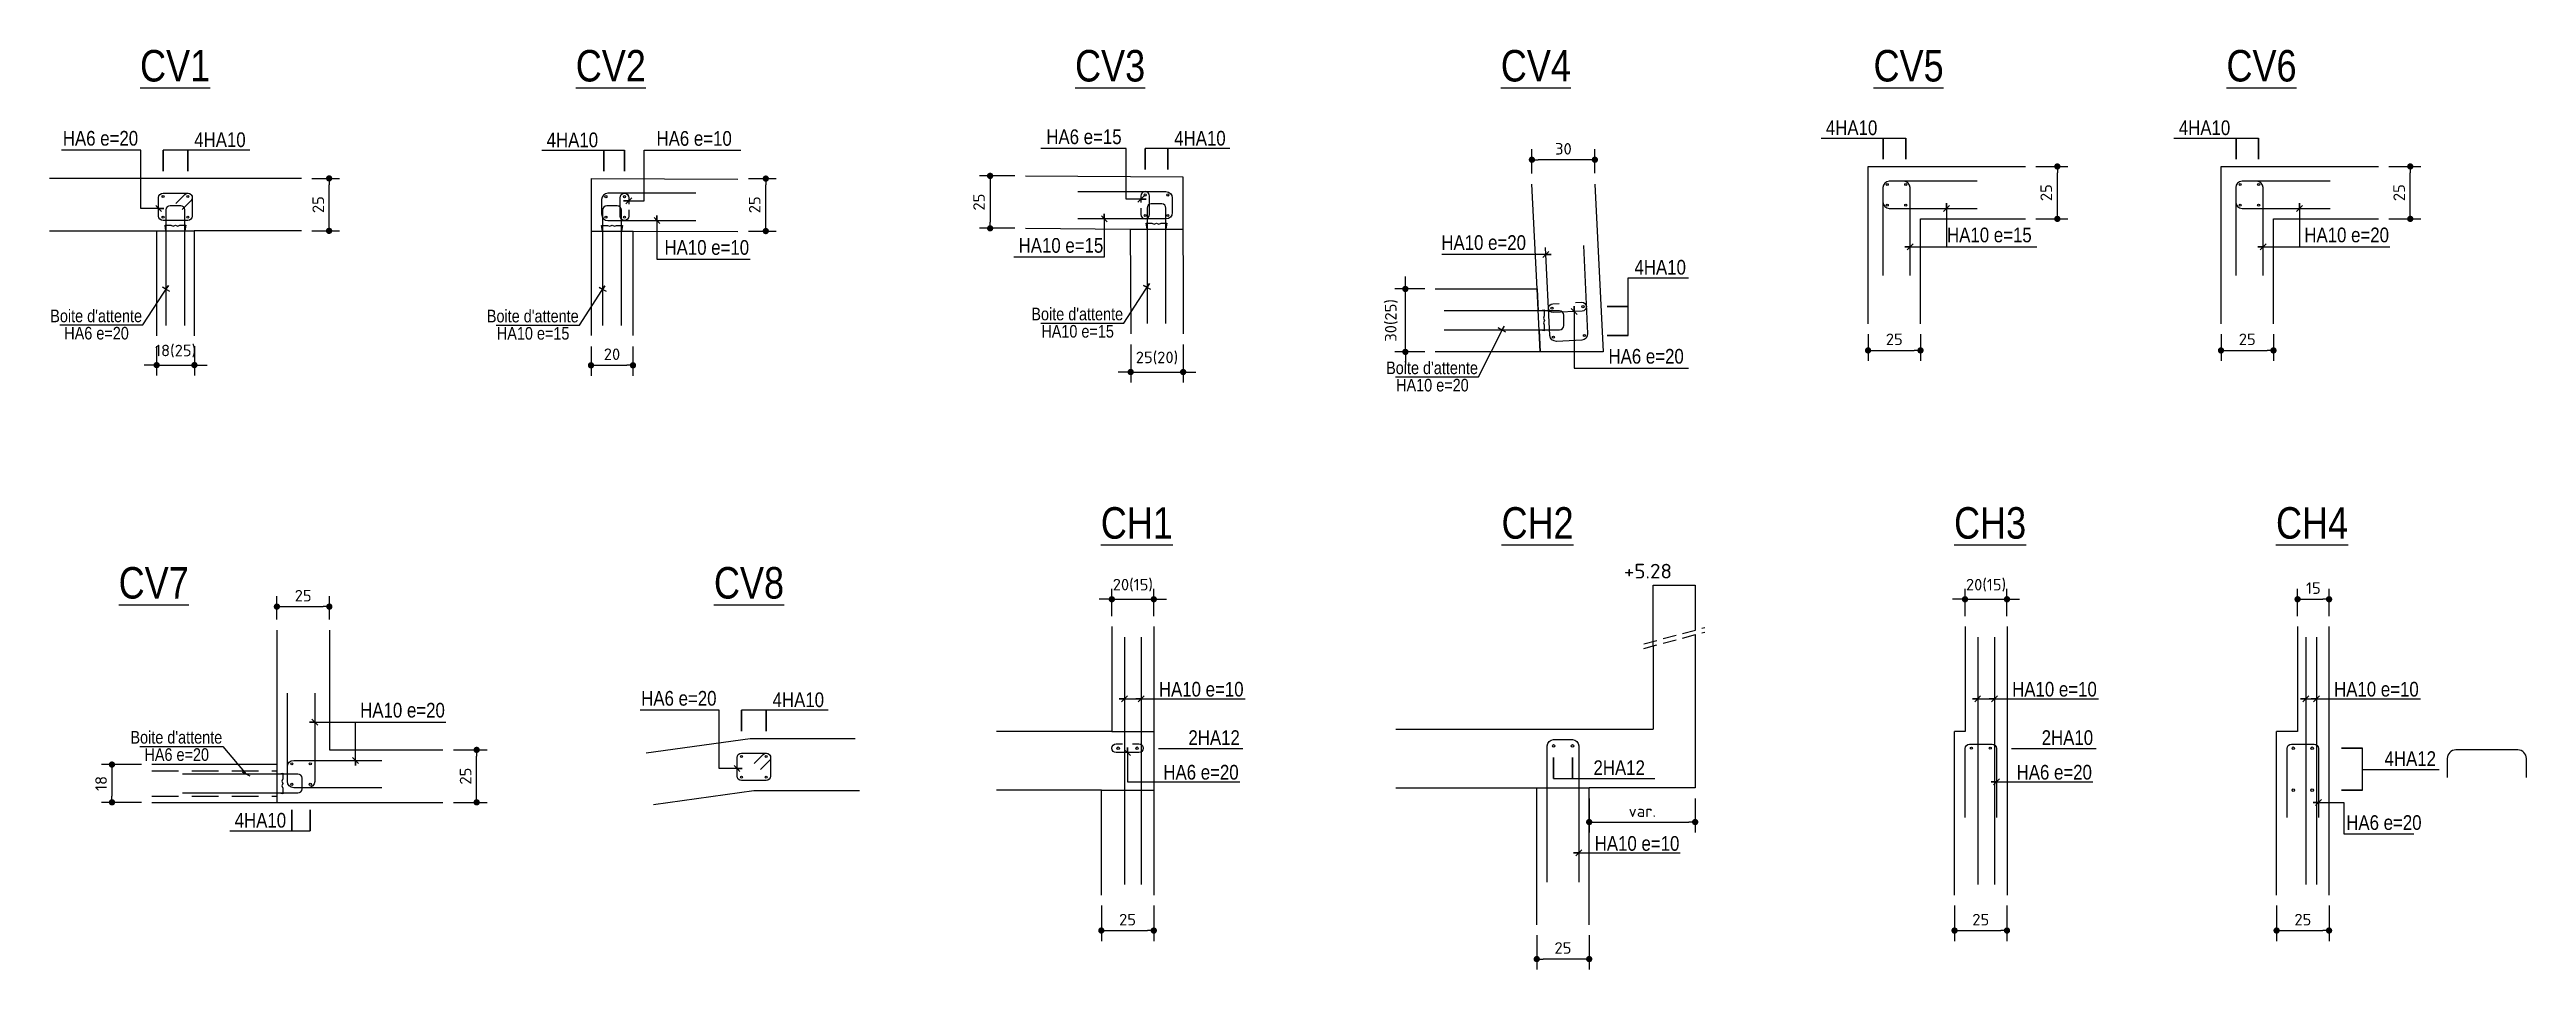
# Model space of a CAD drawing. Extents: x -10329 to 23244, y -15032 to -6928.
# Drawn here: x 5237 to 6417, y -10081 to -9643 of the extents above; entities that cross this region are included whole.
import ezdxf
from ezdxf.enums import TextEntityAlignment as Align

# ---------------------------------------------------------------- set-up
doc = ezdxf.new("R2010")
doc.units = 0
doc.linetypes.add('CACHEX2', pattern=[19.05, 12.7, -6.35])
doc.layers.get('Defpoints').update_dxf_attribs({"color": 53})
for name, color, linetype in [('0101_ARMATURES_REPERAGE_ACIERS', 140, 'Continuous'), ('ARMATURES_ACIERS_FINS', 120, 'Continuous'), ('ARMATURES_ACIERS_FORTS', 150, 'Continuous'), ('ARMATURES_REPERAGE_ACIERS', 7, 'Continuous'), ('ARMATURES_TS', 22, 'CACHEX2'), ('PYC_Cotation', 11, 'Continuous'), ('PYC_HOZ_BET_VU', 252, 'Continuous'), ('PYC_Texte général', 102, 'Continuous')]:
    doc.layers.add(name, color=color, linetype=linetype)
doc.styles.add('Cotations', font='simplex.shx')
doc.styles.add('PYC_Texte_cotations', font='romans.shx')
doc.styles.add('PYC_Texte_Normal', font='ARIALN.TTF')
doc.styles.add('PYC_Texte_Titre1', font='ARIALN.TTF', dxfattribs={"height": 30})
doc.styles.get("Standard").update_dxf_attribs({"font": 'ARIAL.TTF'})
doc.linetypes.add('RBx0.50', pattern='A,0.25,-0.025,["V",Standard,S=0.05,R=0,X=-0.025,Y=-0.05],-0.05,["V",Standard,S=0.05,R=180,X=0.025,Y=0.05],-0.025', length=0.35)
doc.dimstyles.new('PYC-COUPES-25', dxfattribs={"dimscale": 50, "dimtxt": 0.11, "dimasz": 0.06, "dimexe": 0.1, "dimexo": 0.1, "dimgap": 0.05, "dimtad": 3, "dimdec": 1, "dimrnd": 0.5, "dimzin": 9, "dimdsep": 46, "dimtxsty": 'PYC_Texte_cotations', "dimblk1": 'DOT', "dimblk2": 'DOT', "dimsah": 1, "dimcen": 0.09, "dimclrd": 256, "dimclrt": 7, "dimaunit": 2, "dimadec": 1, "dimazin": 0, "dimtfac": 1, "dimtdec": 1, "dimtix": 1, "dimtmove": 2, "dimatfit": 3, "dimldrblk": 'DOT', "dimfxl": 0.3, "dimfxlon": 1, "dimtolj": 1, "dimtzin": 0, "dimlwd": 20, "dimarcsym": 0})

msp = doc.modelspace()

# ---------------------------------------------------------------- texts
at = {"layer": 'ARMATURES_REPERAGE_ACIERS', "style": 'PYC_Texte_Normal'}
for s, height, p in [('4HA10', 7, (6095.547, -9679.856)), ('4HA10', 7, (6263.742, -9679.856)), ('HA6 e=20', 7, (5261.031, -9684.88)), ('4HA10', 7, (5317.958, -9685.571)), ('4HA10', 7, (5485.916, -9685.641)), ('HA6 e=10', 7, (5543.947, -9684.95)), ('HA6 e=15', 7, (5729.713, -9684.151)), ('4HA10', 7, (5785.005, -9684.842)), ('HA10 e=10', 7, (5549.972, -9736.913)), ('HA10 e=15', 7, (5718.751, -9735.937)), ('HA10 e=20', 7, (5920.205, -9734.584)), ('HA10 e=15', 7, (6161.214, -9730.951)), ('HA10 e=20', 7, (6331.479, -9730.951)), ('4HA10', 7, (6004.34, -9746.356)), ("Boite d'attente", 6, (5258.969, -9769.545)), ("Boite d'attente", 6, (5467.034, -9769.615)), ("Boite d'attente", 6, (5726.516, -9768.639)), ('HA10 e=15', 6, (5726.699, -9776.882)), ('HA6 e=20', 6, (5259.152, -9777.788)), ('HA10 e=15', 6, (5467.217, -9777.858)), ('HA6 e=20', 7, (5997.625, -9788.787)), ("Boite d'attente", 6, (5895.6, -9794.294)), ('HA10 e=20', 6, (5895.783, -9802.537)), ('HA6 e=20', 7, (5536.663, -9951.815)), ('4HA10', 7, (5593.59, -9952.506)), ('HA10 e=10', 7, (5785.607, -9947.467)), ('HA10 e=10', 7, (6192.237, -9947.467)), ('HA10 e=10', 7, (6345.654, -9947.467)), ('HA10 e=20', 7, (5404.969, -9957.465)), ("Boite d'attente", 6, (5297.177, -9970.392)), ('2HA12', 7, (5791.754, -9970.552)), ('2HA10', 7, (6198.383, -9970.552)), ('HA6 e=20', 6, (5297.36, -9978.635)), ('HA6 e=20', 7, (5785.501, -9987.04)), ('2HA12', 7, (5984.8, -9984.893)), ('HA6 e=20', 7, (6192.131, -9987.04)), ('4HA12', 7, (6361.801, -9980.552)), ('4HA10', 7, (5337.232, -10009.942)), ('HA6 e=20', 7, (6349.226, -10011.038)), ('HA10 e=10', 7, (5993.298, -10020.992))]:
    msp.add_text(s, height=height, dxfattribs=at).set_placement(p, align=Align.MIDDLE_CENTER)
at = {"layer": 'PYC_Texte général', "linetype": 'Continuous', "style": 'PYC_Texte_Titre1'}
for s, p in [('%%UCV1', (5296.593, -9650.302)), ('%%UCV2', (5504.239, -9650.302)), ('%%UCV3', (5742.185, -9650.302)), ('%%UCV4', (5945.095, -9650.302)), ('%%UCV5', (6122.716, -9650.302)), ('%%UCV6', (6290.912, -9650.302)), ('%%UCH1', (5754.93, -9868.216)), ('%%UCH2', (5945.894, -9868.216)), ('%%UCH3', (6161.559, -9868.216)), ('%%UCH4', (6314.977, -9868.216)), ('%%UCV7', (5286.404, -9896.764)), ('%%UCV8', (5570.087, -9896.764))]:
    msp.add_text(s, height=15, dxfattribs=at).set_placement(p, align=Align.MIDDLE_CENTER)
at = {"layer": 'PYC_Texte général', "style": 'Cotations'}
msp.add_text('+5.28', height=7, rotation=359.99968, dxfattribs=at).set_placement((5987.051, -9894.704))

# ---------------------------------------------------------------- blocks, each defined once
blk = doc.blocks.new('_Dot')
at = {"color": 0, "lineweight": -2}
blk.add_line((-0.5, 0), (-1, 0), dxfattribs=at)
at = {"color": 0, "const_width": 0.5}
blk.add_lwpolyline([(-0.25, 0, 1), (0.25, 0, 1)], format="xyb", close=True, dxfattribs=at)
blk = doc.blocks.new('*D4')
at = {"layer": 'Defpoints', "color": 0, "transparency": 16777216}
for p in [(5356.8, -9704), (5370, -9704), (5356.8, -9729)]:
    blk.add_point(p, dxfattribs=at)
at = {"layer": 'PYC_Cotation', "color": 0, "lineweight": -2, "transparency": 16777216}
for p, q in [((5361.8, -9704), (5375, -9704)), ((5361.8, -9729), (5375, -9729))]:
    blk.add_line(p, q, dxfattribs=at)
at = {"layer": 'PYC_Cotation', "linetype": 'Continuous', "lineweight": 20, "transparency": 16777216}
blk.add_line((5370, -9726), (5370, -9707), dxfattribs=at)
at = {"layer": 'PYC_Cotation', "lineweight": 20, "transparency": 16777216, "xscale": 3, "yscale": 3, "zscale": 3}
for p, rotation in [((5370, -9704), 90), ((5370, -9729), 270)]:
    blk.add_blockref('_Dot', p, dxfattribs=dict(at, rotation=rotation))
at = {"layer": 'PYC_Cotation', "color": 7, "transparency": 16777216, "insert": (5364.8, -9716.5), "char_height": 5.5, "attachment_point": 5, "rotation": 90, "style": 'PYC_Texte_cotations'}
blk.add_mtext('\\A1;25', dxfattribs=at)
blk = doc.blocks.new('*D5')
at = {"layer": 'Defpoints', "color": 0, "transparency": 16777216}
for p in [(5287.8, -9779), (5305.8, -9779), (5305.8, -9793)]:
    blk.add_point(p, dxfattribs=at)
at = {"layer": 'PYC_Cotation', "color": 0, "lineweight": -2, "transparency": 16777216}
for p, q in [((5287.8, -9784), (5287.8, -9798)), ((5305.8, -9784), (5305.8, -9798))]:
    blk.add_line(p, q, dxfattribs=at)
at = {"layer": 'PYC_Cotation', "linetype": 'Continuous', "lineweight": 20, "transparency": 16777216}
for p, q in [((5284.8, -9793), (5281.8, -9793)), ((5287.8, -9793), (5305.8, -9793)), ((5308.8, -9793), (5311.8, -9793))]:
    blk.add_line(p, q, dxfattribs=at)
at = {"layer": 'PYC_Cotation', "lineweight": 20, "transparency": 16777216, "xscale": 3, "yscale": 3, "zscale": 3}
blk.add_blockref('_Dot', (5287.8, -9793), dxfattribs=at)
at = {"layer": 'PYC_Cotation', "lineweight": 20, "transparency": 16777216, "xscale": 3, "yscale": 3, "zscale": 3, "rotation": 180}
blk.add_blockref('_Dot', (5305.8, -9793), dxfattribs=at)
at = {"layer": 'PYC_Cotation', "color": 7, "transparency": 16777216, "insert": (5296.8, -9786.3), "char_height": 5.5, "attachment_point": 5, "style": 'PYC_Texte_cotations'}
blk.add_mtext('\\A1;18(25)', dxfattribs=at)
blk = doc.blocks.new('*D6')
at = {"layer": 'Defpoints', "color": 0, "transparency": 16777216}
for p in [(5738, -10045.6), (5763, -10045.6), (5763, -10062.5)]:
    blk.add_point(p, dxfattribs=at)
at = {"layer": 'PYC_Cotation', "color": 0, "lineweight": -2, "transparency": 16777216}
for p, q in [((5738, -10050.6), (5738, -10067.5)), ((5763, -10050.6), (5763, -10067.5))]:
    blk.add_line(p, q, dxfattribs=at)
at = {"layer": 'PYC_Cotation', "linetype": 'Continuous', "lineweight": 20, "transparency": 16777216}
blk.add_line((5741, -10062.5), (5760, -10062.5), dxfattribs=at)
at = {"layer": 'PYC_Cotation', "lineweight": 20, "transparency": 16777216, "xscale": 3, "yscale": 3, "zscale": 3, "rotation": 180}
blk.add_blockref('_Dot', (5738, -10062.5), dxfattribs=at)
at = {"layer": 'PYC_Cotation', "lineweight": 20, "transparency": 16777216, "xscale": 3, "yscale": 3, "zscale": 3}
blk.add_blockref('_Dot', (5763, -10062.5), dxfattribs=at)
at = {"layer": 'PYC_Cotation', "color": 7, "transparency": 16777216, "insert": (5750.5, -10057.3), "char_height": 5.5, "attachment_point": 5, "style": 'PYC_Texte_cotations'}
blk.add_mtext('\\A1;25', dxfattribs=at)
blk = doc.blocks.new('*D7')
at = {"layer": 'Defpoints', "color": 0, "transparency": 16777216}
for p in [(5945.5, -10059.7), (5970.5, -10059.7), (5945.5, -10076.1)]:
    blk.add_point(p, dxfattribs=at)
at = {"layer": 'PYC_Cotation', "color": 0, "lineweight": -2, "transparency": 16777216}
for p, q in [((5945.5, -10064.7), (5945.5, -10081.1)), ((5970.5, -10064.7), (5970.5, -10081.1))]:
    blk.add_line(p, q, dxfattribs=at)
at = {"layer": 'PYC_Cotation', "linetype": 'Continuous', "lineweight": 20, "transparency": 16777216}
blk.add_line((5967.5, -10076.1), (5948.5, -10076.1), dxfattribs=at)
at = {"layer": 'PYC_Cotation', "lineweight": 20, "transparency": 16777216, "xscale": 3, "yscale": 3, "zscale": 3, "rotation": 180}
blk.add_blockref('_Dot', (5945.5, -10076.1), dxfattribs=at)
at = {"layer": 'PYC_Cotation', "lineweight": 20, "transparency": 16777216, "xscale": 3, "yscale": 3, "zscale": 3}
blk.add_blockref('_Dot', (5970.5, -10076.1), dxfattribs=at)
at = {"layer": 'PYC_Cotation', "color": 7, "transparency": 16777216, "insert": (5958, -10070.8), "char_height": 5.5, "attachment_point": 5, "style": 'PYC_Texte_cotations'}
blk.add_mtext('\\A1;25', dxfattribs=at)
blk = doc.blocks.new('*D8')
at = {"layer": 'Defpoints', "color": 0, "transparency": 16777216}
for p in [(5970.5, -9994.5), (6021, -9994.5), (6021, -10010.8)]:
    blk.add_point(p, dxfattribs=at)
at = {"layer": 'PYC_Cotation', "color": 0, "lineweight": -2, "transparency": 16777216}
for p, q in [((5970.5, -9999.5), (5970.5, -10015.8)), ((6021, -9999.5), (6021, -10015.8))]:
    blk.add_line(p, q, dxfattribs=at)
at = {"layer": 'PYC_Cotation', "linetype": 'Continuous', "lineweight": 20, "transparency": 16777216}
blk.add_line((5973.5, -10010.8), (6018, -10010.8), dxfattribs=at)
at = {"layer": 'PYC_Cotation', "lineweight": 20, "transparency": 16777216, "xscale": 3, "yscale": 3, "zscale": 3, "rotation": 180}
blk.add_blockref('_Dot', (5970.5, -10010.8), dxfattribs=at)
at = {"layer": 'PYC_Cotation', "lineweight": 20, "transparency": 16777216, "xscale": 3, "yscale": 3, "zscale": 3}
blk.add_blockref('_Dot', (6021, -10010.8), dxfattribs=at)
at = {"layer": 'PYC_Cotation', "color": 7, "transparency": 16777216, "insert": (5995.8, -10005.6), "char_height": 5.5, "attachment_point": 5, "style": 'PYC_Texte_cotations'}
blk.add_mtext('\\A1;var.', dxfattribs=at)
blk = doc.blocks.new('*D9')
at = {"layer": 'Defpoints', "color": 0, "transparency": 16777216}
for p in [(5564.8, -9704.1), (5578.1, -9704.1), (5564.8, -9729.1)]:
    blk.add_point(p, dxfattribs=at)
at = {"layer": 'PYC_Cotation', "color": 0, "lineweight": -2, "transparency": 16777216}
for p, q in [((5569.8, -9704.1), (5583.1, -9704.1)), ((5569.8, -9729.1), (5583.1, -9729.1))]:
    blk.add_line(p, q, dxfattribs=at)
at = {"layer": 'PYC_Cotation', "linetype": 'Continuous', "lineweight": 20, "transparency": 16777216}
blk.add_line((5578.1, -9726.1), (5578.1, -9707.1), dxfattribs=at)
at = {"layer": 'PYC_Cotation', "lineweight": 20, "transparency": 16777216, "xscale": 3, "yscale": 3, "zscale": 3}
for p, rotation in [((5578.1, -9704.1), 90), ((5578.1, -9729.1), 270)]:
    blk.add_blockref('_Dot', p, dxfattribs=dict(at, rotation=rotation))
at = {"layer": 'PYC_Cotation', "color": 7, "transparency": 16777216, "insert": (5572.8, -9716.6), "char_height": 5.5, "attachment_point": 5, "rotation": 90, "style": 'PYC_Texte_cotations'}
blk.add_mtext('\\A1;25', dxfattribs=at)
blk = doc.blocks.new('*D10')
at = {"layer": 'Defpoints', "color": 0, "transparency": 16777216}
for p in [(5494.8, -9779.1), (5514.8, -9779.1), (5514.8, -9793.1)]:
    blk.add_point(p, dxfattribs=at)
at = {"layer": 'PYC_Cotation', "color": 0, "lineweight": -2, "transparency": 16777216}
for p, q in [((5494.8, -9784.1), (5494.8, -9798.1)), ((5514.8, -9784.1), (5514.8, -9798.1))]:
    blk.add_line(p, q, dxfattribs=at)
at = {"layer": 'PYC_Cotation', "linetype": 'Continuous', "lineweight": 20, "transparency": 16777216}
blk.add_line((5497.8, -9793.1), (5511.8, -9793.1), dxfattribs=at)
at = {"layer": 'PYC_Cotation', "lineweight": 20, "transparency": 16777216, "xscale": 3, "yscale": 3, "zscale": 3, "rotation": 180}
blk.add_blockref('_Dot', (5494.8, -9793.1), dxfattribs=at)
at = {"layer": 'PYC_Cotation', "lineweight": 20, "transparency": 16777216, "xscale": 3, "yscale": 3, "zscale": 3}
blk.add_blockref('_Dot', (5514.8, -9793.1), dxfattribs=at)
at = {"layer": 'PYC_Cotation', "color": 7, "transparency": 16777216, "insert": (5504.8, -9787.8), "char_height": 5.5, "attachment_point": 5, "style": 'PYC_Texte_cotations'}
blk.add_mtext('\\A1;20', dxfattribs=at)
blk = doc.blocks.new('*D11')
at = {"layer": 'Defpoints', "color": 0, "transparency": 16777216}
for p in [(5752, -9778.2), (5777, -9778.2), (5777, -9796.3)]:
    blk.add_point(p, dxfattribs=at)
at = {"layer": 'PYC_Cotation', "color": 0, "lineweight": -2, "transparency": 16777216}
for p, q in [((5752, -9783.2), (5752, -9801.3)), ((5777, -9783.2), (5777, -9801.3))]:
    blk.add_line(p, q, dxfattribs=at)
at = {"layer": 'PYC_Cotation', "linetype": 'Continuous', "lineweight": 20, "transparency": 16777216}
for p, q in [((5749, -9796.3), (5746, -9796.3)), ((5752, -9796.3), (5777, -9796.3)), ((5780, -9796.3), (5783, -9796.3))]:
    blk.add_line(p, q, dxfattribs=at)
at = {"layer": 'PYC_Cotation', "lineweight": 20, "transparency": 16777216, "xscale": 3, "yscale": 3, "zscale": 3}
blk.add_blockref('_Dot', (5752, -9796.3), dxfattribs=at)
at = {"layer": 'PYC_Cotation', "lineweight": 20, "transparency": 16777216, "xscale": 3, "yscale": 3, "zscale": 3, "rotation": 180}
blk.add_blockref('_Dot', (5777, -9796.3), dxfattribs=at)
at = {"layer": 'PYC_Cotation', "color": 7, "transparency": 16777216, "insert": (5764.5, -9789.6), "char_height": 5.5, "attachment_point": 5, "style": 'PYC_Texte_cotations'}
blk.add_mtext('\\A1;25(20)', dxfattribs=at)
blk = doc.blocks.new('*D12')
at = {"layer": 'Defpoints', "color": 0, "transparency": 16777216}
for p in [(5701.8, -9702.8), (5685, -9727.8), (5701.8, -9727.8)]:
    blk.add_point(p, dxfattribs=at)
at = {"layer": 'PYC_Cotation', "color": 0, "lineweight": -2, "transparency": 16777216}
for p, q in [((5696.8, -9702.8), (5680, -9702.8)), ((5696.8, -9727.8), (5680, -9727.8))]:
    blk.add_line(p, q, dxfattribs=at)
at = {"layer": 'PYC_Cotation', "linetype": 'Continuous', "lineweight": 20, "transparency": 16777216}
blk.add_line((5685, -9705.8), (5685, -9724.8), dxfattribs=at)
at = {"layer": 'PYC_Cotation', "lineweight": 20, "transparency": 16777216, "xscale": 3, "yscale": 3, "zscale": 3}
for p, rotation in [((5685, -9702.8), 90), ((5685, -9727.8), 270)]:
    blk.add_blockref('_Dot', p, dxfattribs=dict(at, rotation=rotation))
at = {"layer": 'PYC_Cotation', "color": 7, "transparency": 16777216, "insert": (5679.7, -9715.3), "char_height": 5.5, "attachment_point": 5, "rotation": 90, "style": 'PYC_Texte_cotations'}
blk.add_mtext('\\A1;25', dxfattribs=at)
blk = doc.blocks.new('*D13')
at = {"layer": 'Defpoints', "color": 0, "transparency": 16777216}
for p in [(6103.4, -9773.3), (6128.4, -9773.3), (6128.4, -9786)]:
    blk.add_point(p, dxfattribs=at)
at = {"layer": 'PYC_Cotation', "color": 0, "lineweight": -2, "transparency": 16777216}
for p, q in [((6103.4, -9778.3), (6103.4, -9791)), ((6128.4, -9778.3), (6128.4, -9791))]:
    blk.add_line(p, q, dxfattribs=at)
at = {"layer": 'PYC_Cotation', "linetype": 'Continuous', "lineweight": 20, "transparency": 16777216}
blk.add_line((6106.4, -9786), (6125.4, -9786), dxfattribs=at)
at = {"layer": 'PYC_Cotation', "lineweight": 20, "transparency": 16777216, "xscale": 3, "yscale": 3, "zscale": 3, "rotation": 180}
blk.add_blockref('_Dot', (6103.4, -9786), dxfattribs=at)
at = {"layer": 'PYC_Cotation', "lineweight": 20, "transparency": 16777216, "xscale": 3, "yscale": 3, "zscale": 3}
blk.add_blockref('_Dot', (6128.4, -9786), dxfattribs=at)
at = {"layer": 'PYC_Cotation', "color": 7, "transparency": 16777216, "insert": (6115.9, -9780.7), "char_height": 5.5, "attachment_point": 5, "style": 'PYC_Texte_cotations'}
blk.add_mtext('\\A1;25', dxfattribs=at)
blk = doc.blocks.new('*D14')
at = {"layer": 'Defpoints', "color": 0, "transparency": 16777216}
for p in [(6178.4, -9698.3), (6193.6, -9698.3), (6178.4, -9723.3)]:
    blk.add_point(p, dxfattribs=at)
at = {"layer": 'PYC_Cotation', "color": 0, "lineweight": -2, "transparency": 16777216}
for p, q in [((6183.4, -9698.3), (6198.6, -9698.3)), ((6183.4, -9723.3), (6198.6, -9723.3))]:
    blk.add_line(p, q, dxfattribs=at)
at = {"layer": 'PYC_Cotation', "linetype": 'Continuous', "lineweight": 20, "transparency": 16777216}
blk.add_line((6193.6, -9720.3), (6193.6, -9701.3), dxfattribs=at)
at = {"layer": 'PYC_Cotation', "lineweight": 20, "transparency": 16777216, "xscale": 3, "yscale": 3, "zscale": 3}
for p, rotation in [((6193.6, -9698.3), 90), ((6193.6, -9723.3), 270)]:
    blk.add_blockref('_Dot', p, dxfattribs=dict(at, rotation=rotation))
at = {"layer": 'PYC_Cotation', "color": 7, "transparency": 16777216, "insert": (6188.3, -9710.8), "char_height": 5.5, "attachment_point": 5, "rotation": 90, "style": 'PYC_Texte_cotations'}
blk.add_mtext('\\A1;25', dxfattribs=at)
blk = doc.blocks.new('*D15')
at = {"layer": 'Defpoints', "color": 0, "transparency": 16777216}
for p in [(5882.9, -9756.7), (5897.1, -9756.7), (5897.1, -9786.7)]:
    blk.add_point(p, dxfattribs=at)
at = {"layer": 'PYC_Cotation', "color": 0, "lineweight": -2, "transparency": 16777216}
for p, q in [((5892.1, -9756.7), (5877.9, -9756.7)), ((5892.1, -9786.7), (5877.9, -9786.7))]:
    blk.add_line(p, q, dxfattribs=at)
at = {"layer": 'PYC_Cotation', "linetype": 'Continuous', "lineweight": 20, "transparency": 16777216}
for p, q in [((5882.9, -9753.7), (5882.9, -9750.7)), ((5882.9, -9786.7), (5882.9, -9756.7)), ((5882.9, -9789.7), (5882.9, -9792.7))]:
    blk.add_line(p, q, dxfattribs=at)
at = {"layer": 'PYC_Cotation', "lineweight": 20, "transparency": 16777216, "xscale": 3, "yscale": 3, "zscale": 3}
for p, rotation in [((5882.9, -9756.7), 270), ((5882.9, -9786.7), 90)]:
    blk.add_blockref('_Dot', p, dxfattribs=dict(at, rotation=rotation))
at = {"layer": 'PYC_Cotation', "color": 7, "transparency": 16777216, "insert": (5876.2, -9771.7), "char_height": 5.5, "attachment_point": 5, "rotation": 90, "style": 'PYC_Texte_cotations'}
blk.add_mtext('\\A1;30(25)', dxfattribs=at)
blk = doc.blocks.new('*D16')
at = {"layer": 'Defpoints', "color": 0, "transparency": 16777216}
for p in [(5943.2, -9695.1), (5943.2, -9706.7), (5973.2, -9706.5)]:
    blk.add_point(p, dxfattribs=at)
at = {"layer": 'PYC_Cotation', "color": 0, "lineweight": -2, "transparency": 16777216}
for p, q in [((5943.2, -9701.7), (5943.2, -9690.1)), ((5973.2, -9701.5), (5973.2, -9690.1))]:
    blk.add_line(p, q, dxfattribs=at)
at = {"layer": 'PYC_Cotation', "linetype": 'Continuous', "lineweight": 20, "transparency": 16777216}
blk.add_line((5970.2, -9695.1), (5946.2, -9695.1), dxfattribs=at)
at = {"layer": 'PYC_Cotation', "lineweight": 20, "transparency": 16777216, "xscale": 3, "yscale": 3, "zscale": 3, "rotation": 180}
blk.add_blockref('_Dot', (5943.2, -9695.1), dxfattribs=at)
at = {"layer": 'PYC_Cotation', "lineweight": 20, "transparency": 16777216, "xscale": 3, "yscale": 3, "zscale": 3}
blk.add_blockref('_Dot', (5973.2, -9695.1), dxfattribs=at)
at = {"layer": 'PYC_Cotation', "color": 7, "transparency": 16777216, "insert": (5958.2, -9689.9), "char_height": 5.5, "attachment_point": 5, "style": 'PYC_Texte_cotations'}
blk.add_mtext('\\A1;30', dxfattribs=at)
blk = doc.blocks.new('*D17')
at = {"layer": 'Defpoints', "color": 0, "transparency": 16777216}
for p in [(6271.6, -9773.3), (6296.6, -9773.3), (6296.6, -9786)]:
    blk.add_point(p, dxfattribs=at)
at = {"layer": 'PYC_Cotation', "color": 0, "lineweight": -2, "transparency": 16777216}
for p, q in [((6271.6, -9778.3), (6271.6, -9791)), ((6296.6, -9778.3), (6296.6, -9791))]:
    blk.add_line(p, q, dxfattribs=at)
at = {"layer": 'PYC_Cotation', "linetype": 'Continuous', "lineweight": 20, "transparency": 16777216}
blk.add_line((6274.6, -9786), (6293.6, -9786), dxfattribs=at)
at = {"layer": 'PYC_Cotation', "lineweight": 20, "transparency": 16777216, "xscale": 3, "yscale": 3, "zscale": 3, "rotation": 180}
blk.add_blockref('_Dot', (6271.6, -9786), dxfattribs=at)
at = {"layer": 'PYC_Cotation', "lineweight": 20, "transparency": 16777216, "xscale": 3, "yscale": 3, "zscale": 3}
blk.add_blockref('_Dot', (6296.6, -9786), dxfattribs=at)
at = {"layer": 'PYC_Cotation', "color": 7, "transparency": 16777216, "insert": (6284.1, -9780.7), "char_height": 5.5, "attachment_point": 5, "style": 'PYC_Texte_cotations'}
blk.add_mtext('\\A1;25', dxfattribs=at)
blk = doc.blocks.new('*D18')
at = {"layer": 'Defpoints', "color": 0, "transparency": 16777216}
for p in [(6346.6, -9698.3), (6361.8, -9698.3), (6346.6, -9723.3)]:
    blk.add_point(p, dxfattribs=at)
at = {"layer": 'PYC_Cotation', "color": 0, "lineweight": -2, "transparency": 16777216}
for p, q in [((6351.6, -9698.3), (6366.8, -9698.3)), ((6351.6, -9723.3), (6366.8, -9723.3))]:
    blk.add_line(p, q, dxfattribs=at)
at = {"layer": 'PYC_Cotation', "linetype": 'Continuous', "lineweight": 20, "transparency": 16777216}
blk.add_line((6361.8, -9720.3), (6361.8, -9701.3), dxfattribs=at)
at = {"layer": 'PYC_Cotation', "lineweight": 20, "transparency": 16777216, "xscale": 3, "yscale": 3, "zscale": 3}
for p, rotation in [((6361.8, -9698.3), 90), ((6361.8, -9723.3), 270)]:
    blk.add_blockref('_Dot', p, dxfattribs=dict(at, rotation=rotation))
at = {"layer": 'PYC_Cotation', "color": 7, "transparency": 16777216, "insert": (6356.5, -9710.8), "char_height": 5.5, "attachment_point": 5, "rotation": 90, "style": 'PYC_Texte_cotations'}
blk.add_mtext('\\A1;25', dxfattribs=at)
blk = doc.blocks.new('*D19')
at = {"layer": 'Defpoints', "color": 0, "transparency": 16777216}
for p in [(5285.5, -9983.4), (5266.5, -10001.4), (5285.5, -10001.4)]:
    blk.add_point(p, dxfattribs=at)
at = {"layer": 'PYC_Cotation', "color": 0, "lineweight": -2, "transparency": 16777216}
for p, q in [((5280.5, -9983.4), (5261.5, -9983.4)), ((5280.5, -10001.4), (5261.5, -10001.4))]:
    blk.add_line(p, q, dxfattribs=at)
at = {"layer": 'PYC_Cotation', "linetype": 'Continuous', "lineweight": 20, "transparency": 16777216}
blk.add_line((5266.5, -9986.4), (5266.5, -9998.4), dxfattribs=at)
at = {"layer": 'PYC_Cotation', "lineweight": 20, "transparency": 16777216, "xscale": 3, "yscale": 3, "zscale": 3}
for p, rotation in [((5266.5, -9983.4), 90), ((5266.5, -10001.4), 270)]:
    blk.add_blockref('_Dot', p, dxfattribs=dict(at, rotation=rotation))
at = {"layer": 'PYC_Cotation', "color": 7, "transparency": 16777216, "insert": (5261.3, -9992.4), "char_height": 5.5, "attachment_point": 5, "rotation": 90, "style": 'PYC_Texte_cotations'}
blk.add_mtext('\\A1;18', dxfattribs=at)
blk = doc.blocks.new('*D20')
at = {"layer": 'Defpoints', "color": 0, "transparency": 16777216}
for p in [(5424.2, -9976.4), (5440.3, -9976.4), (5424.2, -10001.4)]:
    blk.add_point(p, dxfattribs=at)
at = {"layer": 'PYC_Cotation', "color": 0, "lineweight": -2, "transparency": 16777216}
for p, q in [((5429.2, -9976.4), (5445.3, -9976.4)), ((5429.2, -10001.4), (5445.3, -10001.4))]:
    blk.add_line(p, q, dxfattribs=at)
at = {"layer": 'PYC_Cotation', "linetype": 'Continuous', "lineweight": 20, "transparency": 16777216}
blk.add_line((5440.3, -9998.4), (5440.3, -9979.4), dxfattribs=at)
at = {"layer": 'PYC_Cotation', "lineweight": 20, "transparency": 16777216, "xscale": 3, "yscale": 3, "zscale": 3}
for p, rotation in [((5440.3, -9976.4), 90), ((5440.3, -10001.4), 270)]:
    blk.add_blockref('_Dot', p, dxfattribs=dict(at, rotation=rotation))
at = {"layer": 'PYC_Cotation', "color": 7, "transparency": 16777216, "insert": (5435, -9988.9), "char_height": 5.5, "attachment_point": 5, "rotation": 90, "style": 'PYC_Texte_cotations'}
blk.add_mtext('\\A1;25', dxfattribs=at)
blk = doc.blocks.new('*D21')
at = {"layer": 'Defpoints', "color": 0, "transparency": 16777216}
for p in [(5370.1, -9908.1), (5345.1, -9919.3), (5370.1, -9919.3)]:
    blk.add_point(p, dxfattribs=at)
at = {"layer": 'PYC_Cotation', "color": 0, "lineweight": -2, "transparency": 16777216}
for p, q in [((5345.1, -9914.3), (5345.1, -9903.1)), ((5370.1, -9914.3), (5370.1, -9903.1))]:
    blk.add_line(p, q, dxfattribs=at)
at = {"layer": 'PYC_Cotation', "linetype": 'Continuous', "lineweight": 20, "transparency": 16777216}
blk.add_line((5348.1, -9908.1), (5367.1, -9908.1), dxfattribs=at)
at = {"layer": 'PYC_Cotation', "lineweight": 20, "transparency": 16777216, "xscale": 3, "yscale": 3, "zscale": 3, "rotation": 180}
blk.add_blockref('_Dot', (5345.1, -9908.1), dxfattribs=at)
at = {"layer": 'PYC_Cotation', "lineweight": 20, "transparency": 16777216, "xscale": 3, "yscale": 3, "zscale": 3}
blk.add_blockref('_Dot', (5370.1, -9908.1), dxfattribs=at)
at = {"layer": 'PYC_Cotation', "color": 7, "transparency": 16777216, "insert": (5357.6, -9902.9), "char_height": 5.5, "attachment_point": 5, "style": 'PYC_Texte_cotations'}
blk.add_mtext('\\A1;25', dxfattribs=at)
blk = doc.blocks.new('*D22')
at = {"layer": 'Defpoints', "color": 0, "transparency": 16777216}
for p in [(5763, -9904.6), (5743, -9917.6), (5763, -9917.6)]:
    blk.add_point(p, dxfattribs=at)
at = {"layer": 'PYC_Cotation', "color": 0, "lineweight": -2, "transparency": 16777216}
for p, q in [((5743, -9912.6), (5743, -9899.6)), ((5763, -9912.6), (5763, -9899.6))]:
    blk.add_line(p, q, dxfattribs=at)
at = {"layer": 'PYC_Cotation', "linetype": 'Continuous', "lineweight": 20, "transparency": 16777216}
for p, q in [((5740, -9904.6), (5737, -9904.6)), ((5743, -9904.6), (5763, -9904.6)), ((5766, -9904.6), (5769, -9904.6))]:
    blk.add_line(p, q, dxfattribs=at)
at = {"layer": 'PYC_Cotation', "lineweight": 20, "transparency": 16777216, "xscale": 3, "yscale": 3, "zscale": 3}
blk.add_blockref('_Dot', (5743, -9904.6), dxfattribs=at)
at = {"layer": 'PYC_Cotation', "lineweight": 20, "transparency": 16777216, "xscale": 3, "yscale": 3, "zscale": 3, "rotation": 180}
blk.add_blockref('_Dot', (5763, -9904.6), dxfattribs=at)
at = {"layer": 'PYC_Cotation', "color": 7, "transparency": 16777216, "insert": (5753, -9897.9), "char_height": 5.5, "attachment_point": 5, "style": 'PYC_Texte_cotations'}
blk.add_mtext('\\A1;20(15)', dxfattribs=at)
blk = doc.blocks.new('*D23')
at = {"layer": 'Defpoints', "color": 0, "transparency": 16777216}
for p in [(6144.6, -10045.6), (6169.6, -10045.6), (6169.6, -10062.5)]:
    blk.add_point(p, dxfattribs=at)
at = {"layer": 'PYC_Cotation', "color": 0, "lineweight": -2, "transparency": 16777216}
for p, q in [((6144.6, -10050.6), (6144.6, -10067.5)), ((6169.6, -10050.6), (6169.6, -10067.5))]:
    blk.add_line(p, q, dxfattribs=at)
at = {"layer": 'PYC_Cotation', "linetype": 'Continuous', "lineweight": 20, "transparency": 16777216}
blk.add_line((6147.6, -10062.5), (6166.6, -10062.5), dxfattribs=at)
at = {"layer": 'PYC_Cotation', "lineweight": 20, "transparency": 16777216, "xscale": 3, "yscale": 3, "zscale": 3, "rotation": 180}
blk.add_blockref('_Dot', (6144.6, -10062.5), dxfattribs=at)
at = {"layer": 'PYC_Cotation', "lineweight": 20, "transparency": 16777216, "xscale": 3, "yscale": 3, "zscale": 3}
blk.add_blockref('_Dot', (6169.6, -10062.5), dxfattribs=at)
at = {"layer": 'PYC_Cotation', "color": 7, "transparency": 16777216, "insert": (6157.1, -10057.3), "char_height": 5.5, "attachment_point": 5, "style": 'PYC_Texte_cotations'}
blk.add_mtext('\\A1;25', dxfattribs=at)
blk = doc.blocks.new('*D24')
at = {"layer": 'Defpoints', "color": 0, "transparency": 16777216}
for p in [(6169.6, -9904.6), (6149.6, -9917.6), (6169.6, -9917.6)]:
    blk.add_point(p, dxfattribs=at)
at = {"layer": 'PYC_Cotation', "color": 0, "lineweight": -2, "transparency": 16777216}
for p, q in [((6149.6, -9912.6), (6149.6, -9899.6)), ((6169.6, -9912.6), (6169.6, -9899.6))]:
    blk.add_line(p, q, dxfattribs=at)
at = {"layer": 'PYC_Cotation', "linetype": 'Continuous', "lineweight": 20, "transparency": 16777216}
for p, q in [((6146.6, -9904.6), (6143.6, -9904.6)), ((6149.6, -9904.6), (6169.6, -9904.6)), ((6172.6, -9904.6), (6175.6, -9904.6))]:
    blk.add_line(p, q, dxfattribs=at)
at = {"layer": 'PYC_Cotation', "lineweight": 20, "transparency": 16777216, "xscale": 3, "yscale": 3, "zscale": 3}
blk.add_blockref('_Dot', (6149.6, -9904.6), dxfattribs=at)
at = {"layer": 'PYC_Cotation', "lineweight": 20, "transparency": 16777216, "xscale": 3, "yscale": 3, "zscale": 3, "rotation": 180}
blk.add_blockref('_Dot', (6169.6, -9904.6), dxfattribs=at)
at = {"layer": 'PYC_Cotation', "color": 7, "transparency": 16777216, "insert": (6159.6, -9897.9), "char_height": 5.5, "attachment_point": 5, "style": 'PYC_Texte_cotations'}
blk.add_mtext('\\A1;20(15)', dxfattribs=at)
blk = doc.blocks.new('*D27')
at = {"layer": 'Defpoints', "color": 0, "transparency": 16777216}
for p in [(6298.1, -10045.6), (6323.1, -10045.6), (6323.1, -10062.5)]:
    blk.add_point(p, dxfattribs=at)
at = {"layer": 'PYC_Cotation', "color": 0, "lineweight": -2, "transparency": 16777216}
for p, q in [((6298.1, -10050.6), (6298.1, -10067.5)), ((6323.1, -10050.6), (6323.1, -10067.5))]:
    blk.add_line(p, q, dxfattribs=at)
at = {"layer": 'PYC_Cotation', "linetype": 'Continuous', "lineweight": 20, "transparency": 16777216}
blk.add_line((6301.1, -10062.5), (6320.1, -10062.5), dxfattribs=at)
at = {"layer": 'PYC_Cotation', "lineweight": 20, "transparency": 16777216, "xscale": 3, "yscale": 3, "zscale": 3, "rotation": 180}
blk.add_blockref('_Dot', (6298.1, -10062.5), dxfattribs=at)
at = {"layer": 'PYC_Cotation', "lineweight": 20, "transparency": 16777216, "xscale": 3, "yscale": 3, "zscale": 3}
blk.add_blockref('_Dot', (6323.1, -10062.5), dxfattribs=at)
at = {"layer": 'PYC_Cotation', "color": 7, "transparency": 16777216, "insert": (6310.6, -10057.3), "char_height": 5.5, "attachment_point": 5, "style": 'PYC_Texte_cotations'}
blk.add_mtext('\\A1;25', dxfattribs=at)
blk = doc.blocks.new('*D28')
at = {"layer": 'Defpoints', "color": 0, "transparency": 16777216}
for p in [(6323.1, -9904.6), (6308.1, -9917.6), (6323.1, -9917.6)]:
    blk.add_point(p, dxfattribs=at)
at = {"layer": 'PYC_Cotation', "color": 0, "lineweight": -2, "transparency": 16777216}
for p, q in [((6308.1, -9912.6), (6308.1, -9899.6)), ((6323.1, -9912.6), (6323.1, -9899.6))]:
    blk.add_line(p, q, dxfattribs=at)
at = {"layer": 'PYC_Cotation', "linetype": 'Continuous', "lineweight": 20, "transparency": 16777216}
blk.add_line((6311.1, -9904.6), (6320.1, -9904.6), dxfattribs=at)
at = {"layer": 'PYC_Cotation', "lineweight": 20, "transparency": 16777216, "xscale": 3, "yscale": 3, "zscale": 3, "rotation": 180}
blk.add_blockref('_Dot', (6308.1, -9904.6), dxfattribs=at)
at = {"layer": 'PYC_Cotation', "lineweight": 20, "transparency": 16777216, "xscale": 3, "yscale": 3, "zscale": 3}
blk.add_blockref('_Dot', (6323.1, -9904.6), dxfattribs=at)
at = {"layer": 'PYC_Cotation', "color": 7, "transparency": 16777216, "insert": (6315.6, -9899.3), "char_height": 5.5, "attachment_point": 5, "style": 'PYC_Texte_cotations'}
blk.add_mtext('\\A1;15', dxfattribs=at)

# ---------------------------------------------------------------- dimensions: what is measured, and where the dimension line sits
at = {"layer": 'PYC_Cotation'}
for base, p1, p2, picture, middle in [((5943.191, -9695.119), (5973.22, -9706.528), (5943.191, -9706.679), '*D16', (5958.205, -9689.869)), ((6128.447, -9785.962), (6103.447, -9773.327), (6128.447, -9773.327), '*D13', (6115.947, -9780.712)), ((6296.643, -9785.962), (6271.643, -9773.327), (6296.643, -9773.327), '*D17', (6284.143, -9780.712)), ((5514.817, -9793.08), (5494.817, -9779.112), (5514.817, -9779.112), '*D10', (5504.817, -9787.83)), ((5370.133, -9908.121), (5345.133, -9919.3), (5370.133, -9919.3), '*D21', (5357.633, -9902.871)), ((5763.01, -10062.548), (5738.01, -10045.614), (5763.01, -10045.614), '*D6', (5750.51, -10057.298)), ((6169.639, -10062.548), (6144.639, -10045.614), (6169.639, -10045.614), '*D23', (6157.139, -10057.298)), ((6323.057, -10062.548), (6298.057, -10045.614), (6323.057, -10045.614), '*D27', (6310.557, -10057.298))]:
    dim = msp.add_linear_dim(base=base, p1=p1, p2=p2, dimstyle='PYC-COUPES-25', dxfattribs=at)
    dim.commit()
    dim.dimension.update_dxf_attribs({"geometry": picture, "text_midpoint": middle})
for base, p1, p2, angle, picture, middle in [((5370.012, -9704.042), (5356.752, -9729.042), (5356.752, -9704.042), 270, '*D4', (5364.762, -9716.542)), ((5578.077, -9704.112), (5564.817, -9729.112), (5564.817, -9704.112), 270, '*D9', (5572.827, -9716.612)), ((5684.958, -9727.78), (5701.799, -9702.78), (5701.799, -9727.78), 90, '*D12', (5679.708, -9715.28)), ((6193.583, -9698.327), (6178.447, -9723.327), (6178.447, -9698.327), 90, '*D14', (6188.333, -9710.827)), ((6361.778, -9698.327), (6346.643, -9723.327), (6346.643, -9698.327), 90, '*D18', (6356.528, -9710.827)), ((5266.531, -10001.416), (5285.495, -9983.416), (5285.495, -10001.416), 90, '*D19', (5261.281, -9992.416)), ((5440.295, -9976.416), (5424.205, -10001.416), (5424.205, -9976.416), 90, '*D20', (5435.045, -9988.916)), ((5945.547, -10076.057), (5970.547, -10059.743), (5945.547, -10059.743), 180, '*D7', (5958.047, -10070.807))]:
    dim = msp.add_linear_dim(base=base, p1=p1, p2=p2, angle=angle, dimstyle='PYC-COUPES-25', dxfattribs=at)
    dim.commit()
    dim.dimension.update_dxf_attribs({"geometry": picture, "text_midpoint": middle})
dim = msp.add_linear_dim(base=(5882.908, -9756.679), p1=(5897.12, -9786.679), p2=(5897.12, -9756.679), angle=90, text='<>(25)', dimstyle='PYC-COUPES-25', dxfattribs=at)
dim.commit()
dim.dimension.update_dxf_attribs({"geometry": '*D15', "text_midpoint": (5876.217, -9771.679)})
for base, p1, p2, text, picture, middle in [((5305.752, -9793.01), (5287.752, -9779.042), (5305.752, -9779.042), '<>(25)', '*D5', (5296.752, -9786.32)), ((5776.993, -9796.284), (5751.993, -9778.155), (5776.993, -9778.155), '<>(20)', '*D11', (5764.493, -9789.593)), ((5763.01, -9904.573), (5743.01, -9917.614), (5763.01, -9917.614), '<>(15)', '*D22', (5753.01, -9897.882)), ((6169.639, -9904.573), (6149.639, -9917.614), (6169.639, -9917.614), '<>(15)', '*D24', (6159.639, -9897.882)), ((6323.057, -9904.573), (6308.057, -9917.614), (6323.057, -9917.614), '15', '*D28', (6315.557, -9899.323)), ((6021.047, -10010.817), (5970.547, -9994.503), (6021.047, -9994.503), 'var.', '*D8', (5995.797, -10005.567))]:
    dim = msp.add_linear_dim(base=base, p1=p1, p2=p2, text=text, dimstyle='PYC-COUPES-25', dxfattribs=at)
    dim.commit()
    dim.dimension.update_dxf_attribs({"geometry": picture, "text_midpoint": middle})

# ---------------------------------------------------------------- linework, layer by layer
at = {"layer": '0101_ARMATURES_REPERAGE_ACIERS'}
for points in [[(5287.752, -9729.042), (5292.252, -9729.042), (5291.798, -9726.32), (5294.587, -9726.32), (5295.641, -9726.757), (5296.752, -9726.272), (5297.862, -9726.756), (5298.917, -9726.32), (5301.706, -9726.319), (5301.252, -9729.042), (5305.752, -9729.042)], [(5494.817, -9729.094), (5500.317, -9729.112), (5499.863, -9726.39), (5502.652, -9726.39), (5503.707, -9726.826), (5504.817, -9726.341), (5505.928, -9726.826), (5506.982, -9726.389), (5509.771, -9726.389), (5509.317, -9729.112), (5514.817, -9729.131)], [(5751.799, -9728.136), (5759.799, -9728.136), (5759.345, -9725.414), (5762.134, -9725.414), (5763.189, -9725.851), (5764.299, -9725.366), (5765.41, -9725.85), (5766.464, -9725.414), (5769.253, -9725.413), (5768.799, -9728.136), (5776.799, -9728.155)], [(5945.646, -9756.679), (5946.162, -9767.179), (5949.105, -9766.725), (5949.106, -9769.514), (5948.669, -9770.569), (5949.154, -9771.679), (5948.669, -9772.79), (5949.106, -9773.845), (5949.106, -9776.633), (5946.604, -9776.179), (5947.12, -9786.679)], [(5345.133, -9983.416), (5345.133, -9987.916), (5347.855, -9987.462), (5347.855, -9990.251), (5347.419, -9991.305), (5347.904, -9992.416), (5347.419, -9993.526), (5347.856, -9994.581), (5347.856, -9997.37), (5345.133, -9996.916), (5345.133, -10001.416)]]:
    msp.add_lwpolyline(points, dxfattribs=at)
for points in [[(5301.252, -9774.042), (5301.252, -9719.042, 0.41421356), (5299.252, -9717.042), (5294.252, -9717.042, 0.41421356), (5292.252, -9719.042), (5292.252, -9774.042)], [(5509.317, -9774.112), (5509.317, -9719.112, 0.41421356), (5507.317, -9717.112), (5502.317, -9717.112, 0.41421356), (5500.317, -9719.112), (5500.317, -9774.112)], [(5768.799, -9773.136), (5768.799, -9718.136, 0.41421356), (5766.799, -9716.136), (5761.799, -9716.136, 0.41421356), (5759.799, -9718.136), (5759.799, -9773.136)], [(5901.383, -9776.179), (5956.383, -9776.179, 0.41421356), (5958.383, -9774.179), (5958.383, -9769.179, 0.41421356), (5956.383, -9767.179), (5901.383, -9767.179)], [(5300.133, -9996.916), (5355.133, -9996.916, 0.41421356), (5357.133, -9994.916), (5357.133, -9989.916, 0.41421356), (5355.133, -9987.916), (5300.133, -9987.916)]]:
    msp.add_lwpolyline(points, format="xyb", dxfattribs=at)
at = {"layer": 'ARMATURES_ACIERS_FINS'}
for points in [[(5296.924, -9715.9), (5301.167, -9711.658, -0.66817864), (5304.752, -9713.142), (5304.752, -9721.942, -0.41421356), (5302.652, -9724.042), (5290.852, -9724.042, -0.41421356), (5288.752, -9721.942), (5288.752, -9713.142, -0.41421356), (5290.852, -9711.042), (5302.652, -9711.042, -0.66817864), (5304.137, -9714.627), (5299.894, -9718.87)], [(5544.817, -9711.112), (5502.817, -9711.112, 0.41421356), (5499.817, -9714.112), (5499.817, -9721.112, 0.41421356), (5502.817, -9724.112), (5544.817, -9724.112)], [(5512.817, -9719.012), (5512.817, -9722.012, -1), (5508.617, -9722.012), (5508.617, -9713.212, -1), (5512.817, -9713.212), (5512.817, -9716.212)], [(5726.799, -9710.314), (5768.799, -9710.314, -0.41421356), (5771.799, -9713.314), (5771.799, -9720.314, -0.41421356), (5768.799, -9723.314), (5726.799, -9723.314)], [(5756.799, -9718.214), (5756.799, -9721.214, 1), (5760.999, -9721.214), (5760.999, -9712.414, 1), (5756.799, -9712.414), (5756.799, -9715.414)], [(6155.447, -9705.327), (6113.447, -9705.327, 0.41421356), (6110.447, -9708.327), (6110.447, -9715.327, 0.41421356), (6113.447, -9718.327), (6155.447, -9718.327)], [(6123.447, -9750.327), (6123.447, -9708.327, 0.41421356), (6120.447, -9705.327), (6113.447, -9705.327, 0.41421356), (6110.447, -9708.327), (6110.447, -9750.327)], [(6323.643, -9705.327), (6281.643, -9705.327, 0.41421356), (6278.643, -9708.327), (6278.643, -9715.327, 0.41421356), (6281.643, -9718.327), (6323.643, -9718.327)], [(6291.643, -9750.327), (6291.643, -9708.327, 0.41421356), (6288.643, -9705.327), (6281.643, -9705.327, 0.41421356), (6278.643, -9708.327), (6278.643, -9750.327)], [(5967.707, -9735.987), (5969.767, -9777.936, -0.41421356), (5966.918, -9781.08), (5954.933, -9781.668, -0.41421356), (5951.789, -9778.819), (5949.729, -9736.869)], [(5963.938, -9763.204), (5966.934, -9763.057, -1), (5967.14, -9767.252), (5953.357, -9767.929, -1), (5953.151, -9763.734), (5956.147, -9763.587)], [(5363.133, -9949.416), (5363.133, -9991.416, -0.41421356), (5360.133, -9994.416), (5353.133, -9994.416, -0.41421356), (5350.133, -9991.416), (5350.133, -9949.416)], [(5752.91, -9973.514), (5755.91, -9973.514, -1), (5755.91, -9977.714), (5745.11, -9977.714, -1), (5745.11, -9973.514), (5748.11, -9973.514)], [(5950.547, -10039.503), (5950.547, -9974.503, -0.41421356), (5953.547, -9971.503), (5962.547, -9971.503, -0.41421356), (5965.547, -9974.503), (5965.547, -10039.503)], [(6149.639, -10008.614), (6149.639, -9975.714, -0.41421356), (6151.739, -9973.614), (6162.539, -9973.614, -0.41421356), (6164.639, -9975.714), (6164.639, -10008.614)], [(6303.057, -10008.614), (6303.057, -9975.714, -0.41421356), (6305.157, -9973.614), (6315.957, -9973.614, -0.41421356), (6318.057, -9975.714), (6318.057, -10008.614)], [(5395.133, -9994.416), (5353.133, -9994.416, -0.41421356), (5350.133, -9991.416), (5350.133, -9984.416, -0.41421356), (5353.133, -9981.416), (5395.133, -9981.416)], [(5572.557, -9982.836), (5576.799, -9978.593, -0.66817864), (5580.384, -9980.078), (5580.384, -9988.878, -0.41421356), (5578.284, -9990.978), (5566.484, -9990.978, -0.41421356), (5564.384, -9988.878), (5564.384, -9980.078, -0.41421356), (5566.484, -9977.978), (5578.284, -9977.978, -0.66817864), (5579.769, -9981.563), (5575.527, -9985.805)]]:
    msp.add_lwpolyline(points, format="xyb", dxfattribs=at)
for points in [[(5749.01, -9922.614), (5749.01, -10040.614)], [(5757.01, -9922.614), (5757.01, -10040.614)], [(6155.639, -9922.614), (6155.639, -10040.614)], [(6163.639, -9922.614), (6163.639, -10040.614)], [(6312.057, -9922.614), (6312.057, -10040.614)], [(6317.057, -9922.614), (6317.057, -10040.614)]]:
    msp.add_lwpolyline(points, dxfattribs=at)
for centre in [(5290.852, -9712.642), (5302.652, -9712.642), (5501.917, -9712.712), (5510.717, -9712.712), (5758.899, -9711.914), (5769.699, -9711.914), (6112.547, -9706.927), (6121.347, -9706.927), (6280.743, -9706.927), (6289.543, -9706.927), (5290.852, -9722.442), (5302.652, -9722.442), (5501.917, -9722.512), (5510.717, -9722.512), (5758.899, -9721.714), (5769.699, -9721.714), (6112.547, -9716.727), (6121.347, -9716.727), (6280.743, -9716.727), (6289.543, -9716.727), (5952.754, -9765.856), (5967.537, -9765.13), (5953.431, -9779.639), (5968.214, -9778.913), (5352.233, -9983.016), (5361.033, -9983.016), (5566.484, -9979.578), (5578.284, -9979.578), (6152.639, -9975.614), (6161.639, -9975.614), (5352.233, -9992.816), (5361.033, -9992.816), (5566.484, -9989.378), (5578.284, -9989.378)]:
    msp.add_circle(centre, 0.5, dxfattribs=at)
at = {"layer": 'ARMATURES_ACIERS_FORTS'}
for centre in [(5953.547, -9974.503), (5962.547, -9974.503), (5746.01, -9975.614), (5755.01, -9975.614), (6306.057, -9975.614), (6315.057, -9975.614), (6306.057, -9995.614), (6315.057, -9995.614)]:
    msp.add_circle(centre, 0.6, dxfattribs=at)
at = {"layer": 'ARMATURES_REPERAGE_ACIERS'}
for points in [[(5288.752, -9718.335), (5291.252, -9718.335), (5288.752, -9718.335), (5290.166, -9719.75), (5288.752, -9718.335), (5287.338, -9716.921), (5288.752, -9718.335), (5280.235, -9718.335), (5280.235, -9690.544), (5242.523, -9690.544)], [(5332.21, -9690.544), (5302.652, -9690.544), (5302.652, -9700.544), (5302.652, -9690.544), (5290.852, -9690.544), (5290.852, -9700.544), (5290.852, -9690.544)], [(5471.359, -9690.614), (5500.917, -9690.614), (5500.917, -9700.614), (5500.917, -9690.614), (5510.717, -9690.614), (5510.717, -9700.614), (5510.717, -9690.614)], [(5512.817, -9714.712), (5510.317, -9714.712), (5512.817, -9714.712), (5511.403, -9716.127), (5512.817, -9714.712), (5514.231, -9713.298), (5512.817, -9714.712), (5520.209, -9714.712), (5520.209, -9690.614), (5566.178, -9690.614)], [(5756.799, -9713.914), (5759.299, -9713.914), (5756.799, -9713.914), (5758.213, -9712.5), (5756.799, -9713.914), (5755.385, -9715.328), (5756.799, -9713.914), (5749.881, -9713.914), (5749.881, -9689.815), (5709.12, -9689.815)], [(5799.257, -9689.815), (5769.699, -9689.815), (5769.699, -9699.815), (5769.699, -9689.815), (5758.899, -9689.815), (5758.899, -9699.815), (5758.899, -9689.815)], [(6080.989, -9684.829), (6110.547, -9684.829), (6110.547, -9694.829), (6110.547, -9684.829), (6121.347, -9684.829), (6121.347, -9694.829), (6121.347, -9684.829)], [(6249.185, -9684.829), (6278.743, -9684.829), (6278.743, -9694.829), (6278.743, -9684.829), (6289.543, -9684.829), (6289.543, -9694.829), (6289.543, -9684.829)], [(5526.234, -9724.112), (5526.234, -9721.612), (5526.234, -9724.112), (5524.82, -9722.698), (5526.234, -9724.112), (5527.648, -9725.527), (5526.234, -9724.112), (5526.234, -9742.577), (5570.639, -9742.577)], [(5739.418, -9723.314), (5739.418, -9720.814), (5739.418, -9723.314), (5738.004, -9721.9), (5739.418, -9723.314), (5740.832, -9724.728), (5739.418, -9723.314), (5739.418, -9741.601), (5696.355, -9741.601)], [(6140.828, -9718.327), (6140.828, -9715.827), (6140.828, -9718.327), (6142.243, -9716.913), (6140.828, -9718.327), (6139.414, -9719.742), (6140.828, -9718.327), (6140.828, -9736.615), (6183.891, -9736.615)], [(6309.024, -9718.327), (6309.024, -9715.827), (6309.024, -9718.327), (6310.438, -9716.913), (6309.024, -9718.327), (6307.61, -9719.742), (6309.024, -9718.327), (6309.024, -9736.615), (6352.087, -9736.615)], [(6123.447, -9736.615), (6120.947, -9736.615), (6123.447, -9736.615), (6122.033, -9738.029), (6123.447, -9736.615), (6124.861, -9735.201), (6123.447, -9736.615), (6183.891, -9736.615)], [(6291.643, -9736.615), (6289.143, -9736.615), (6291.643, -9736.615), (6290.228, -9738.029), (6291.643, -9736.615), (6293.057, -9735.201), (6291.643, -9736.615), (6352.087, -9736.615)], [(5949.895, -9740.248), (5952.395, -9740.248), (5949.895, -9740.248), (5951.309, -9738.834), (5949.895, -9740.248), (5948.481, -9741.662), (5949.895, -9740.248), (5900.211, -9740.248)], [(5241.586, -9773.866), (5281.188, -9773.866), (5293.382, -9755.067), (5292.252, -9756.81), (5290.555, -9755.913), (5293.949, -9757.707)], [(5449.651, -9773.936), (5489.253, -9773.936), (5501.447, -9755.137), (5500.317, -9756.88), (5498.62, -9755.983), (5502.014, -9757.777)], [(5709.133, -9772.96), (5748.735, -9772.96), (5760.93, -9754.161), (5759.799, -9755.904), (5758.102, -9755.007), (5761.496, -9756.801)], [(5989.033, -9778.913), (5979.033, -9778.913), (5989.033, -9778.913), (5989.033, -9765.13), (5979.033, -9765.13), (5989.033, -9765.13), (5989.033, -9751.328), (6017.793, -9751.328)], [(5963.299, -9767.441), (5963.299, -9764.941), (5963.299, -9767.441), (5961.885, -9766.026), (5963.299, -9767.441), (5964.714, -9768.855), (5963.299, -9767.441), (5963.299, -9794.451), (6017.793, -9794.451)], [(5878.217, -9798.615), (5917.819, -9798.615), (5930.013, -9774.437), (5928.883, -9776.179), (5927.186, -9775.282), (5930.58, -9777.076)], [(5749.01, -9952.109), (5746.51, -9952.109), (5749.01, -9952.109), (5747.596, -9953.523), (5749.01, -9952.109), (5750.424, -9950.695), (5749.01, -9952.109), (5806.581, -9952.109)], [(5757.01, -9952.109), (5754.51, -9952.109), (5757.01, -9952.109), (5755.596, -9953.523), (5757.01, -9952.109), (5758.424, -9950.695), (5757.01, -9952.109), (5806.581, -9952.109)], [(6155.639, -9952.109), (6153.139, -9952.109), (6155.639, -9952.109), (6154.225, -9953.523), (6155.639, -9952.109), (6157.054, -9950.695), (6155.639, -9952.109), (6213.211, -9952.109)], [(6163.639, -9952.109), (6161.139, -9952.109), (6163.639, -9952.109), (6162.225, -9953.523), (6163.639, -9952.109), (6165.054, -9950.695), (6163.639, -9952.109), (6213.211, -9952.109)], [(6312.057, -9952.109), (6309.557, -9952.109), (6312.057, -9952.109), (6310.643, -9953.523), (6312.057, -9952.109), (6313.472, -9950.695), (6312.057, -9952.109), (6366.629, -9952.109)], [(6317.057, -9952.109), (6314.557, -9952.109), (6317.057, -9952.109), (6315.643, -9953.523), (6317.057, -9952.109), (6318.472, -9950.695), (6317.057, -9952.109), (6366.629, -9952.109)], [(5363.133, -9963.129), (5360.633, -9963.129), (5363.133, -9963.129), (5361.719, -9961.714), (5363.133, -9963.129), (5364.547, -9964.543), (5363.133, -9963.129), (5425.577, -9963.129)], [(5564.384, -9985.271), (5566.884, -9985.271), (5564.384, -9985.271), (5565.798, -9986.685), (5564.384, -9985.271), (5562.97, -9983.857), (5564.384, -9985.271), (5555.867, -9985.271), (5555.867, -9957.479), (5518.155, -9957.479)], [(5607.842, -9957.479), (5578.284, -9957.479), (5578.284, -9967.479), (5578.284, -9957.479), (5566.484, -9957.479), (5566.484, -9967.479), (5566.484, -9957.479)], [(5382.514, -9981.416), (5382.514, -9983.916), (5382.514, -9981.416), (5383.928, -9982.83), (5382.514, -9981.416), (5381.1, -9980.002), (5382.514, -9981.416), (5382.514, -9963.129), (5425.577, -9963.129)], [(5279.795, -9974.713), (5319.397, -9974.713), (5330.461, -9987.916), (5330.461, -9987.916), (5328.763, -9987.019), (5332.158, -9988.813)], [(5750.51, -9977.714), (5750.51, -9975.214), (5750.51, -9977.714), (5749.096, -9976.3), (5750.51, -9977.714), (5751.924, -9979.128), (5750.51, -9977.714), (5750.51, -9991.641), (5803.935, -9991.641)], [(5765.185, -9975.69), (5765.185, -9975.69), (5765.185, -9975.69), (5805.484, -9975.69)], [(5953.547, -9990.03), (5953.547, -9980.03), (5953.547, -9990.03), (5962.547, -9990.03), (5962.547, -9980.03), (5962.547, -9990.03), (6001.738, -9990.03)], [(6171.815, -9975.69), (6171.815, -9975.69), (6171.815, -9975.69), (6212.114, -9975.69)], [(6339.059, -9995.614), (6329.059, -9995.614), (6339.059, -9995.614), (6339.059, -9975.614), (6329.059, -9975.614), (6339.059, -9975.614)], [(6339.059, -9985.69), (6375.532, -9985.69)], [(6164.639, -9991.641), (6162.139, -9991.641), (6164.639, -9991.641), (6163.225, -9993.055), (6164.639, -9991.641), (6166.054, -9990.227), (6164.639, -9991.641), (6210.565, -9991.641)], [(5322.675, -10014.915), (5352.233, -10014.915), (5352.233, -10004.915), (5352.233, -10014.915), (5361.033, -10014.915), (5361.033, -10004.915), (5361.033, -10014.915)], [(6318.057, -10001.499), (6315.557, -10001.499), (6318.057, -10001.499), (6316.643, -10002.913), (6318.057, -10001.499), (6319.472, -10000.085), (6318.057, -10001.499), (6330.185, -10001.499), (6330.185, -10016.431), (6363.553, -10016.431)], [(5965.547, -10025.444), (5963.047, -10025.444), (5965.547, -10025.444), (5964.133, -10026.858), (5965.547, -10025.444), (5966.962, -10024.03), (5965.547, -10025.444), (6013.773, -10025.444)]]:
    msp.add_lwpolyline(points, dxfattribs=at)
msp.add_lwpolyline([(6417.165, -9989.543), (6417.165, -9980.543, 0.41421356), (6413.065, -9976.443), (6383.494, -9976.443, 0.41421356), (6379.394, -9980.543), (6379.394, -9989.543)], format="xyb", dxfattribs=at)
at = {"layer": 'ARMATURES_TS'}
for points in [[(5285.495, -9986.416), (5345.133, -9986.416)], [(5285.495, -9998.416), (5345.133, -9998.416)]]:
    msp.add_lwpolyline(points, dxfattribs=at)
at = {"layer": 'PYC_HOZ_BET_VU'}
for p, q in [((5945.646, -9756.679), (5943.191, -9706.679)), ((5973.227, -9706.679), (5977.156, -9786.679)), ((5897.12, -9756.679), (5945.646, -9756.679)), ((5977.156, -9786.679), (5897.12, -9786.679)), ((6001.047, -9926.804), (6001.047, -9966.503)), ((6021.047, -9921.445), (6021.047, -9994.503)), ((5945.547, -10059.743), (5945.547, -9994.503)), ((5970.547, -10059.743), (5970.547, -9994.503)), ((6021.047, -9994.503), (5970.547, -9994.503))]:
    msp.add_line(p, q, dxfattribs=at)
for points in [[(5701.799, -9702.78), (5776.799, -9703.314), (5776.993, -9778.155)], [(6103.447, -9773.327), (6103.447, -9698.327), (6178.447, -9698.327)], [(6271.643, -9773.327), (6271.643, -9698.327), (6346.643, -9698.327)], [(5356.752, -9704.042), (5236.752, -9704.042)], [(5494.817, -9704.042), (5494.817, -9778.883)], [(5494.817, -9704.042), (5494.817, -9704.042), (5564.817, -9704.351)], [(6128.447, -9773.327), (6128.447, -9723.327), (6178.447, -9723.327)], [(6296.643, -9773.327), (6296.643, -9723.327), (6346.643, -9723.327)], [(5236.752, -9729.042), (5287.752, -9729.042), (5287.752, -9779.042)], [(5356.752, -9729.042), (5305.752, -9729.042), (5305.752, -9779.042)], [(5514.817, -9778.883), (5514.817, -9729.131), (5564.817, -9729.351)], [(5701.799, -9727.78), (5751.799, -9728.136), (5751.993, -9778.155)], [(6001.047, -9926.804), (6001.047, -9897.96), (6021.047, -9897.96), (6021.047, -9919.269)], [(5345.133, -9919.3), (5345.133, -9983.416), (5285.495, -9983.416)], [(5370.133, -9919.3), (5370.133, -9976.416), (5424.205, -9976.416)], [(5743.01, -9917.614), (5743.01, -9967.614), (5688.01, -9967.614)], [(5763.01, -9917.614), (5763.01, -10045.614)], [(6149.639, -9917.614), (6149.639, -9967.614), (6144.639, -9967.614)], [(6169.639, -9917.614), (6169.639, -10045.614)], [(6308.057, -9917.614), (6308.057, -9967.614), (6298.057, -9967.614)], [(6323.057, -9917.614), (6323.057, -10045.614)], [(5521.137, -9977.815), (5570.667, -9970.978), (5620.667, -9970.978)], [(5878.306, -9966.503), (6001.047, -9966.503)], [(6144.639, -10045.614), (6144.639, -9995.614), (6144.639, -9967.614)], [(6298.057, -10045.614), (6298.057, -9995.614), (6298.057, -9967.614)], [(5622.751, -9995.978), (5572.384, -9995.978), (5524.555, -10002.58)], [(5738.01, -10045.614), (5738.01, -9995.614), (5688.01, -9995.614)], [(5878.306, -9994.503), (5945.547, -9994.503)], [(5285.495, -10001.416), (5424.205, -10001.416)]]:
    msp.add_lwpolyline(points, dxfattribs=at)
at = {"layer": 'PYC_HOZ_BET_VU', "linetype": 'RBx0.50', "ltscale": 50}
for points in [[(5287.752, -9729.042), (5305.752, -9729.042)], [(5494.817, -9729.094), (5514.817, -9729.131)], [(5751.799, -9728.136), (5776.799, -9728.136)], [(5947.12, -9786.679), (5945.646, -9756.679)], [(5743.01, -9967.614), (5763.01, -9967.614)], [(5345.133, -9983.416), (5345.133, -10001.416)], [(5738.01, -9995.614), (5763.01, -9995.614)], [(5945.547, -9994.503), (5970.547, -9994.503)]]:
    msp.add_lwpolyline(points, dxfattribs=at)
at = {"layer": 'PYC_HOZ_BET_VU', "linetype": 'CACHEX2', "ltscale": 0.5}
for points in [[(5996.559, -9925.83), (6025.536, -9918.066)], [(5996.559, -9928.007), (6025.536, -9920.242)]]:
    msp.add_lwpolyline(points, dxfattribs=at)

msp.set_redraw_order([(e.dxf.handle, doc.entitydb.next_handle()) for e in msp.query("TEXT MTEXT ATTDEF DIMENSION ARC_DIMENSION")])  # texts and dimensions are drawn at this point

doc.saveas('drawing.dxf')
